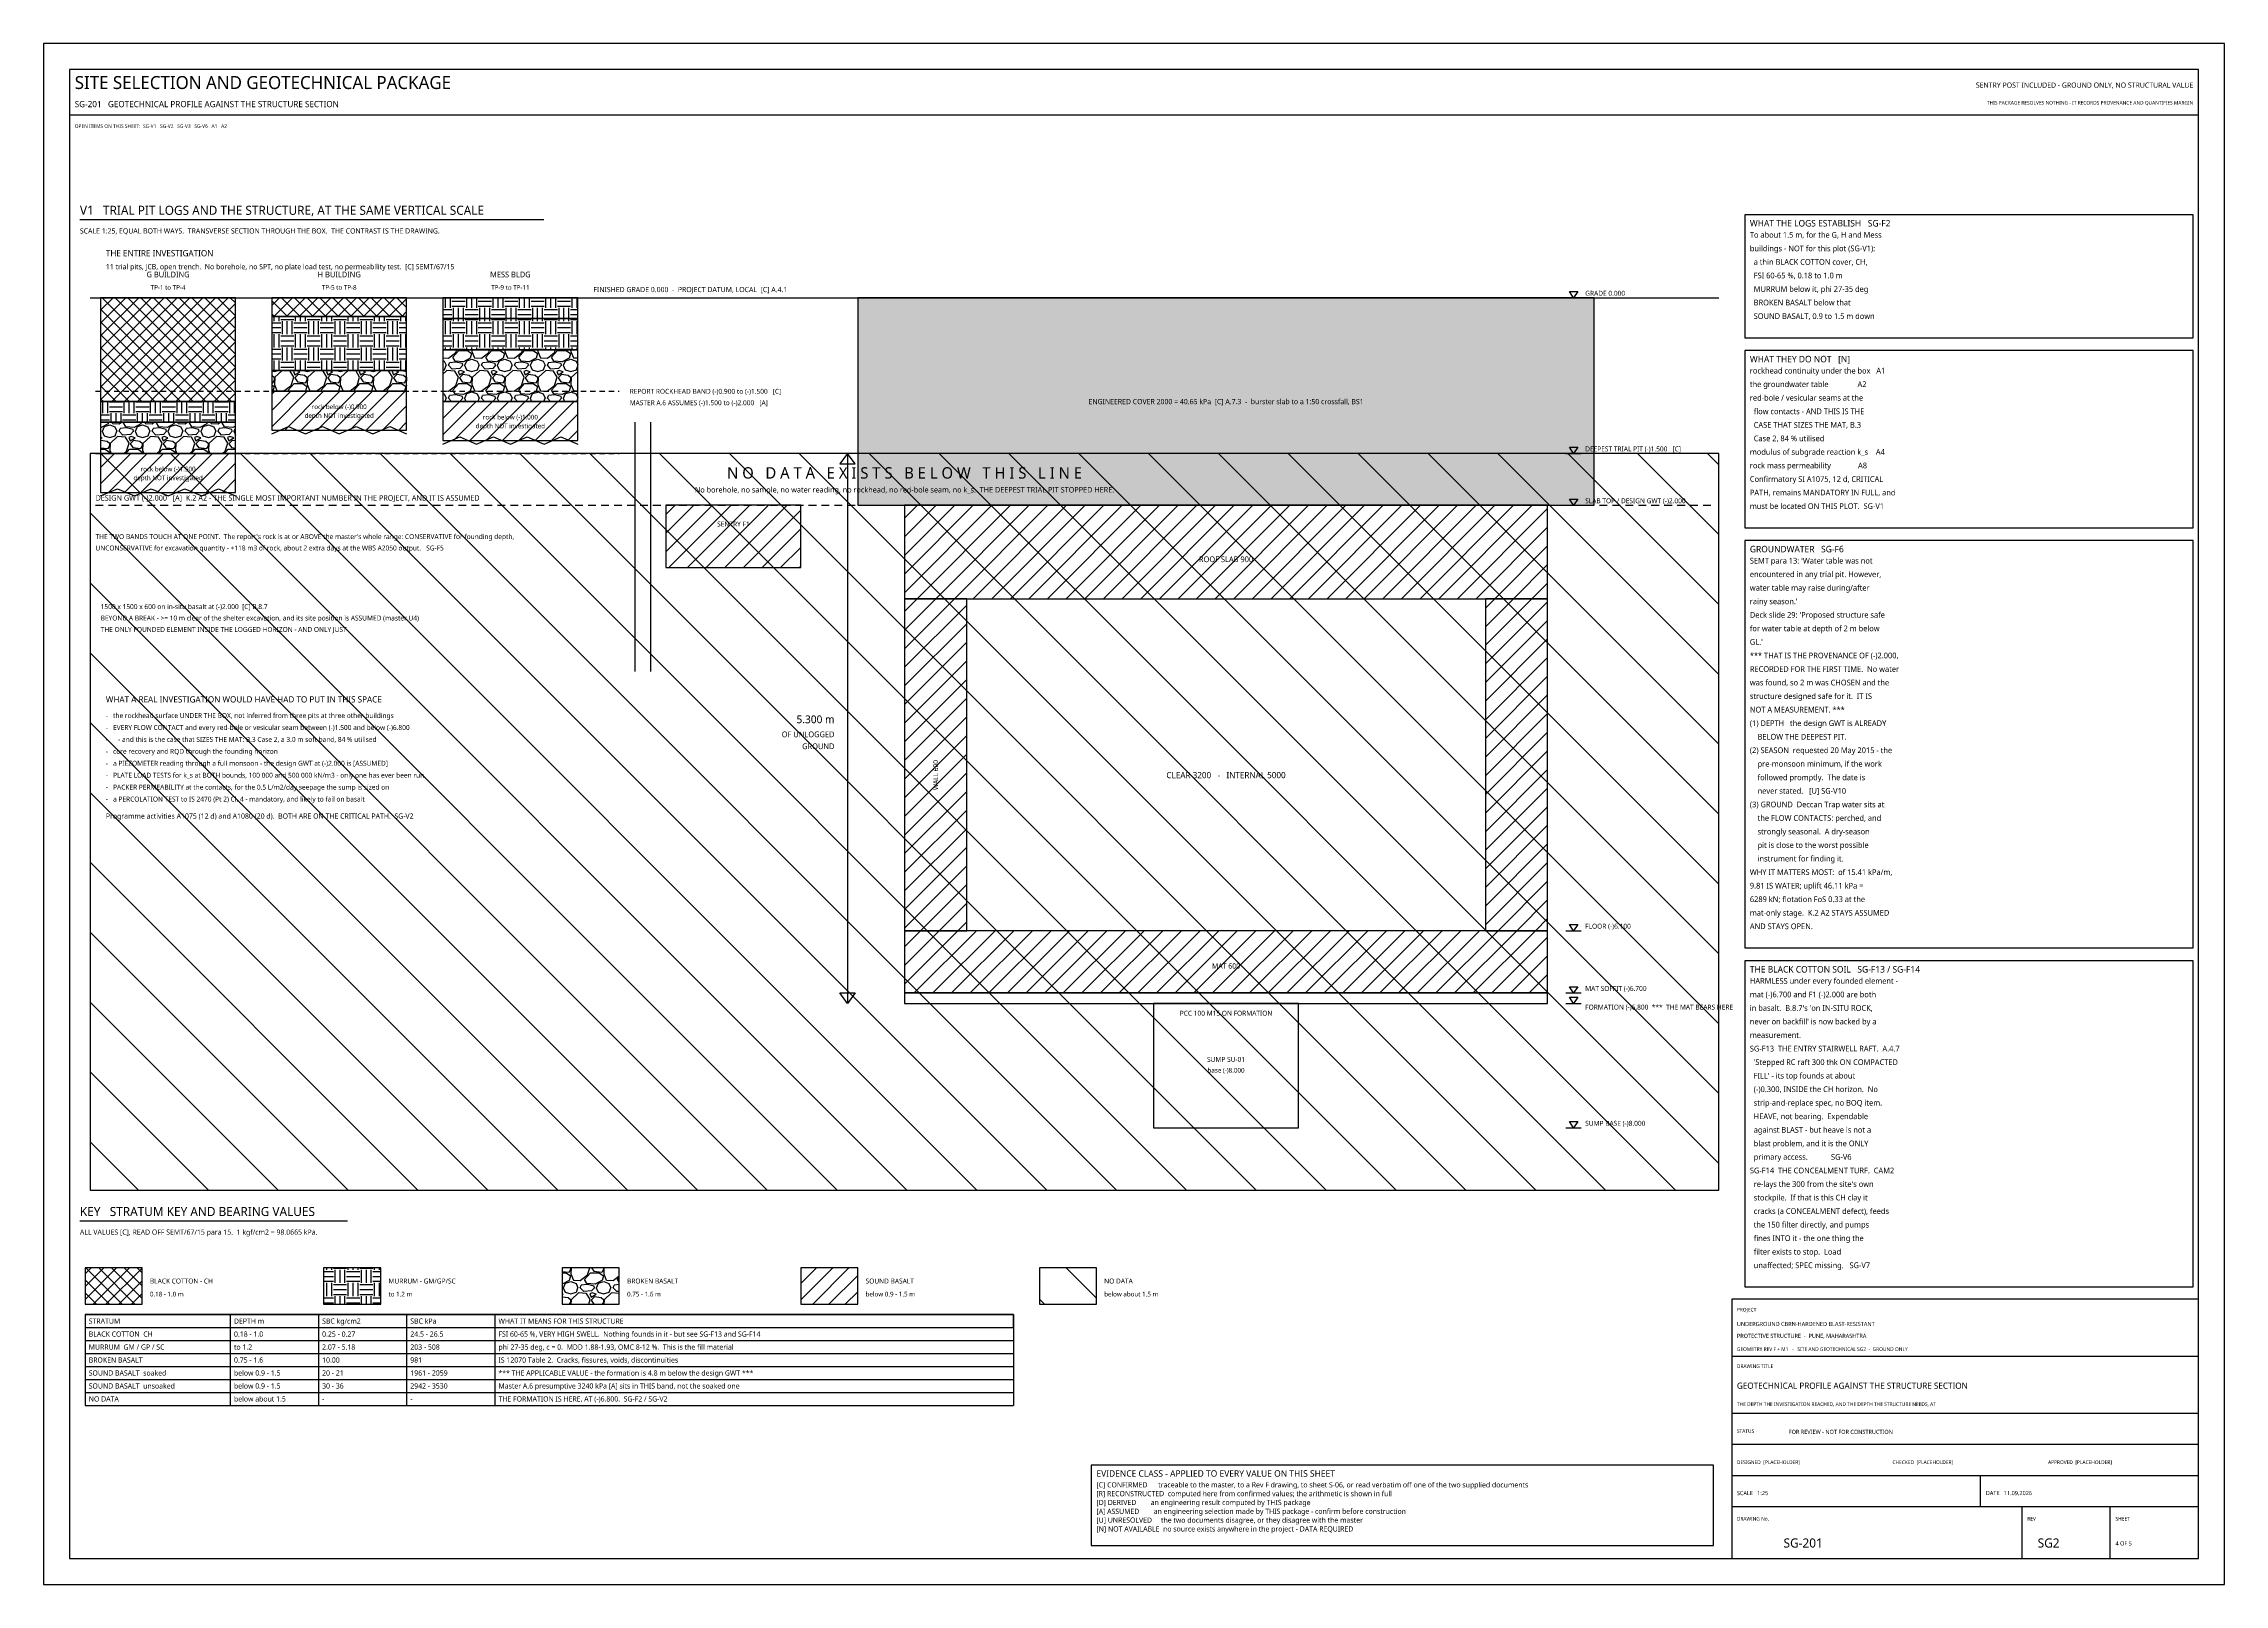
# Model space of a CAD drawing. Header units: millimetres. Extents: x 0 to 841, y 0 to 594.
import ezdxf
from ezdxf.enums import TextEntityAlignment as Align

# ---------------------------------------------------------------- set-up
doc = ezdxf.new("R2010")
doc.units = ezdxf.units.MM
for name, color, linetype in [('G-BROKEN', 33, 'Continuous'), ('G-FLAGG', 1, 'Continuous'), ('G-LOG', 7, 'Continuous'), ('G-MURRUM', 42, 'Continuous'), ('G-NODATA', 1, 'Continuous'), ('G-ROCK', 8, 'Continuous'), ('G-STRUCT', 7, 'Continuous'), ('G-TOPSOIL', 30, 'Continuous'), ('G-WATER', 4, 'Continuous'), ('M-DIM', 4, 'Continuous'), ('M-FLAG', 1, 'Continuous'), ('M-LEVEL', 4, 'Continuous'), ('M-SECTION', 1, 'Continuous'), ('M-TABLE', 7, 'Continuous'), ('M-TEXT', 7, 'Continuous'), ('M-TITLE', 7, 'Continuous'), ('S-HATCH', 8, 'Continuous'), ('S-NOTE', 7, 'Continuous'), ('S-TEXT', 7, 'Continuous'), ('S-TITLE', 7, 'Continuous')]:
    doc.layers.add(name, color=color, linetype=linetype)
doc.styles.add('OpenSans', font='OpenSans-Regular.ttf')

msp = doc.modelspace()

# ---------------------------------------------------------------- hatches: boundary and pattern name
at = {"layer": 'G-BROKEN'}
h = msp.add_hatch(dxfattribs=at)
h.set_pattern_fill('GRAVEL', scale=0.5)
h.paths.add_polyline_path([(154, 456), (206, 456), (206, 476), (154, 476)])
h = msp.add_hatch(dxfattribs=at)
h.set_pattern_fill('GRAVEL', scale=0.5)
h.paths.add_polyline_path([(88, 460), (140, 460), (140, 468), (88, 468)])
h = msp.add_hatch(dxfattribs=at)
h.set_pattern_fill('GRAVEL', scale=0.5)
h.paths.add_polyline_path([(22, 436), (74, 436), (74, 448), (22, 448)])
h = msp.add_hatch(dxfattribs=at)
h.set_pattern_fill('GRAVEL', scale=0.5)
h.paths.add_polyline_path([(200, 108), (222, 108), (222, 122), (200, 122)])
at = {"layer": 'G-MURRUM'}
h = msp.add_hatch(dxfattribs=at)
h.set_pattern_fill('EARTH', scale=0.8)
h.paths.add_polyline_path([(88, 468), (140, 468), (140, 488.8), (88, 488.8)])
h = msp.add_hatch(dxfattribs=at)
h.set_pattern_fill('EARTH', scale=0.8)
h.paths.add_polyline_path([(154, 488), (206, 488), (206, 496), (154, 496)])
h = msp.add_hatch(dxfattribs=at)
h.set_pattern_fill('EARTH', scale=0.8)
h.paths.add_polyline_path([(154, 476), (206, 476), (206, 488), (154, 488)])
h = msp.add_hatch(dxfattribs=at)
h.set_pattern_fill('EARTH', scale=0.8)
h.paths.add_polyline_path([(314, 416), (598, 416), (598, 496), (314, 496)])
h = msp.add_hatch(dxfattribs=at)
h.set_pattern_fill('EARTH', scale=0.8)
h.paths.add_polyline_path([(22, 448), (74, 448), (74, 456), (22, 456)])
h = msp.add_hatch(dxfattribs=at)
h.set_pattern_fill('EARTH', scale=0.8)
h.paths.add_polyline_path([(108, 108), (130, 108), (130, 122), (108, 122)])
at = {"layer": 'G-NODATA'}
h = msp.add_hatch(dxfattribs=at)
h.set_pattern_fill('ANSI31', scale=6, angle=90)
h.paths.add_polyline_path([(18, 152), (646, 152), (646, 436), (18, 436)])
h = msp.add_hatch(dxfattribs=at)
h.set_pattern_fill('ANSI31', scale=5, angle=90)
h.paths.add_polyline_path([(384, 108), (406, 108), (406, 122), (384, 122)])
at = {"layer": 'G-ROCK'}
h = msp.add_hatch(dxfattribs=at)
h.set_pattern_fill('ANSI31', scale=1.4)
h.paths.add_polyline_path([(88, 445), (140, 445), (140, 460), (88, 460)])
h = msp.add_hatch(dxfattribs=at)
h.set_pattern_fill('ANSI31', scale=1.4)
h.paths.add_polyline_path([(154, 441), (206, 441), (206, 456), (154, 456)])
h = msp.add_hatch(dxfattribs=at)
h.set_pattern_fill('ANSI31', scale=1.4)
h.paths.add_polyline_path([(22, 421), (74, 421), (74, 436), (22, 436)])
h = msp.add_hatch(dxfattribs=at)
h.set_pattern_fill('ANSI31', scale=1.4)
h.paths.add_polyline_path([(292, 108), (314, 108), (314, 122), (292, 122)])
at = {"layer": 'G-TOPSOIL'}
h = msp.add_hatch(dxfattribs=at)
h.set_pattern_fill('ANSI37', scale=1.1)
h.paths.add_polyline_path([(22, 456), (74, 456), (74, 496), (22, 496)])
h = msp.add_hatch(dxfattribs=at)
h.set_pattern_fill('ANSI37', scale=1.1)
h.paths.add_polyline_path([(88, 488.8), (140, 488.8), (140, 496), (88, 496)])
h = msp.add_hatch(dxfattribs=at)
h.set_pattern_fill('ANSI37', scale=1.1)
h.paths.add_polyline_path([(16, 108), (38, 108), (38, 122), (16, 122)])
at = {"layer": 'S-HATCH'}
h = msp.add_hatch(dxfattribs=at)
h.set_pattern_fill('ANSI31', scale=1.6)
h.paths.add_polyline_path([(240, 392), (292, 392), (292, 416), (240, 416)])
h = msp.add_hatch(dxfattribs=at)
h.set_pattern_fill('ANSI31', scale=1.6)
h.paths.add_polyline_path([(332, 380), (580, 380), (580, 416), (332, 416)])
h = msp.add_hatch(dxfattribs=at)
h.set_pattern_fill('ANSI31', scale=1.6)
h.paths.add_polyline_path([(332, 252), (356, 252), (356, 380), (332, 380)])
h = msp.add_hatch(dxfattribs=at)
h.set_pattern_fill('ANSI31', scale=1.6)
h.paths.add_polyline_path([(556, 252), (580, 252), (580, 380), (556, 380)])
h = msp.add_hatch(dxfattribs=at)
h.set_pattern_fill('ANSI31', scale=1.6)
h.paths.add_polyline_path([(332, 228), (580, 228), (580, 252), (332, 252)])

# ---------------------------------------------------------------- linework, layer by layer
at = {"layer": 'G-BROKEN'}
for points in [[(154, 456), (206, 456), (206, 476), (154, 476)], [(88, 460), (140, 460), (140, 468), (88, 468)], [(22, 436), (74, 436), (74, 448), (22, 448)], [(200, 108), (222, 108), (222, 122), (200, 122)]]:
    msp.add_lwpolyline(points, close=True, dxfattribs=at)
at = {"layer": 'G-FLAGG'}
msp.add_line((310, 436), (310, 224), dxfattribs=at)
for points in [[(310, 436), (307, 432), (313, 432)], [(310, 224), (307, 228), (313, 228)]]:
    msp.add_lwpolyline(points, close=True, dxfattribs=at)
at = {"layer": 'G-MURRUM'}
for points in [[(88, 468), (140, 468), (140, 488.8), (88, 488.8)], [(154, 488), (206, 488), (206, 496), (154, 496)], [(154, 476), (206, 476), (206, 488), (154, 488)], [(314, 416), (598, 416), (598, 496), (314, 496)], [(22, 448), (74, 448), (74, 456), (22, 456)], [(108, 108), (130, 108), (130, 122), (108, 122)]]:
    msp.add_lwpolyline(points, close=True, dxfattribs=at)
at = {"layer": 'G-NODATA'}
for p, q in [((587, 436), (593, 436)), ((587, 224), (593, 224))]:
    msp.add_line(p, q, dxfattribs=at)
for points in [[(88, 443.6), (94.5, 446.4), (101, 443.6), (107.5, 446.4), (114, 443.6), (120.5, 446.4), (127, 443.6), (133.5, 446.4), (140, 443.6)], [(154, 439.6), (160.5, 442.4), (167, 439.6), (173.5, 442.4), (180, 439.6), (186.5, 442.4), (193, 439.6), (199.5, 442.4), (206, 439.6)], [(22, 419.6), (28.5, 422.4), (35, 419.6), (41.5, 422.4), (48, 419.6), (54.5, 422.4), (61, 419.6), (67.5, 422.4), (74, 419.6)]]:
    msp.add_lwpolyline(points, dxfattribs=at)
for points in [[(590, 436), (588.4, 438.4), (591.6, 438.4)], [(18, 152), (646, 152), (646, 436), (18, 436)], [(590, 224), (588.4, 226.4), (591.6, 226.4)], [(384, 108), (406, 108), (406, 122), (384, 122)]]:
    msp.add_lwpolyline(points, close=True, dxfattribs=at)
at = {"layer": 'G-ROCK'}
for p, q in [((20, 460), (22, 460)), ((23.6, 460), (25.6, 460)), ((27.2, 460), (29.2, 460)), ((30.8, 460), (32.8, 460)), ((34.4, 460), (36.4, 460)), ((38, 460), (40, 460)), ((41.6, 460), (43.6, 460)), ((45.2, 460), (47.2, 460)), ((48.8, 460), (50.8, 460)), ((52.4, 460), (54.4, 460)), ((56, 460), (58, 460)), ((59.6, 460), (61.6, 460)), ((63.2, 460), (65.2, 460)), ((66.8, 460), (68.8, 460)), ((70.4, 460), (72.4, 460)), ((74, 460), (76, 460)), ((77.6, 460), (79.6, 460)), ((81.2, 460), (83.2, 460)), ((84.8, 460), (86.8, 460)), ((88.4, 460), (90.4, 460)), ((92, 460), (94, 460)), ((95.6, 460), (97.6, 460)), ((99.2, 460), (101.2, 460)), ((102.8, 460), (104.8, 460)), ((106.4, 460), (108.4, 460)), ((110, 460), (112, 460)), ((113.6, 460), (115.6, 460)), ((117.2, 460), (119.2, 460)), ((120.8, 460), (122.8, 460)), ((124.4, 460), (126.4, 460)), ((128, 460), (130, 460)), ((131.6, 460), (133.6, 460)), ((135.2, 460), (137.2, 460)), ((138.8, 460), (140.8, 460)), ((142.4, 460), (144.4, 460)), ((146, 460), (148, 460)), ((149.6, 460), (151.6, 460)), ((153.2, 460), (155.2, 460)), ((156.8, 460), (158.8, 460)), ((160.4, 460), (162.4, 460)), ((164, 460), (166, 460)), ((167.6, 460), (169.6, 460)), ((171.2, 460), (173.2, 460)), ((174.8, 460), (176.8, 460)), ((178.4, 460), (180.4, 460)), ((182, 460), (184, 460)), ((185.6, 460), (187.6, 460)), ((189.2, 460), (191.2, 460)), ((192.8, 460), (194.8, 460)), ((196.4, 460), (198.4, 460)), ((200, 460), (202, 460)), ((203.6, 460), (205.6, 460)), ((207.2, 460), (209.2, 460)), ((210.8, 460), (212.8, 460)), ((214.4, 460), (216.4, 460)), ((218, 460), (220, 460)), ((221.6, 460), (222, 460)), ((20, 436), (22, 436)), ((23.6, 436), (25.6, 436)), ((27.2, 436), (29.2, 436)), ((30.8, 436), (32.8, 436)), ((34.4, 436), (36.4, 436)), ((38, 436), (40, 436)), ((41.6, 436), (43.6, 436)), ((45.2, 436), (47.2, 436)), ((48.8, 436), (50.8, 436)), ((52.4, 436), (54.4, 436)), ((56, 436), (58, 436)), ((59.6, 436), (61.6, 436)), ((63.2, 436), (65.2, 436)), ((66.8, 436), (68.8, 436)), ((70.4, 436), (72.4, 436)), ((74, 436), (76, 436)), ((77.6, 436), (79.6, 436)), ((81.2, 436), (83.2, 436)), ((84.8, 436), (86.8, 436)), ((88.4, 436), (90.4, 436)), ((92, 436), (94, 436)), ((95.6, 436), (97.6, 436)), ((99.2, 436), (101.2, 436)), ((102.8, 436), (104.8, 436)), ((106.4, 436), (108.4, 436)), ((110, 436), (112, 436)), ((113.6, 436), (115.6, 436)), ((117.2, 436), (119.2, 436)), ((120.8, 436), (122.8, 436)), ((124.4, 436), (126.4, 436)), ((128, 436), (130, 436)), ((131.6, 436), (133.6, 436)), ((135.2, 436), (137.2, 436)), ((138.8, 436), (140.8, 436)), ((142.4, 436), (144.4, 436)), ((146, 436), (148, 436)), ((149.6, 436), (151.6, 436)), ((153.2, 436), (155.2, 436)), ((156.8, 436), (158.8, 436)), ((160.4, 436), (162.4, 436)), ((164, 436), (166, 436)), ((167.6, 436), (169.6, 436)), ((171.2, 436), (173.2, 436)), ((174.8, 436), (176.8, 436)), ((178.4, 436), (180.4, 436)), ((182, 436), (184, 436)), ((185.6, 436), (187.6, 436)), ((189.2, 436), (191.2, 436)), ((192.8, 436), (194.8, 436)), ((196.4, 436), (198.4, 436)), ((200, 436), (202, 436)), ((203.6, 436), (205.6, 436)), ((207.2, 436), (209.2, 436)), ((210.8, 436), (212.8, 436)), ((214.4, 436), (216.4, 436)), ((218, 436), (220, 436)), ((221.6, 436), (222, 436))]:
    msp.add_line(p, q, dxfattribs=at)
for points in [[(88, 445), (140, 445), (140, 460), (88, 460)], [(154, 441), (206, 441), (206, 456), (154, 456)], [(22, 421), (74, 421), (74, 436), (22, 436)], [(292, 108), (314, 108), (314, 122), (292, 122)]]:
    msp.add_lwpolyline(points, close=True, dxfattribs=at)
at = {"layer": 'G-STRUCT'}
for points in [[(240, 392), (292, 392), (292, 416), (240, 416)], [(332, 380), (580, 380), (580, 416), (332, 416)], [(332, 252), (356, 252), (356, 380), (332, 380)], [(556, 252), (580, 252), (580, 380), (556, 380)], [(332, 228), (580, 228), (580, 252), (332, 252)], [(332, 224), (580, 224), (580, 228), (332, 228)], [(428, 176), (484, 176), (484, 224), (428, 224)]]:
    msp.add_lwpolyline(points, close=True, dxfattribs=at)
at = {"layer": 'G-TOPSOIL'}
for points in [[(22, 456), (74, 456), (74, 496), (22, 496)], [(88, 488.8), (140, 488.8), (140, 496), (88, 496)], [(16, 108), (38, 108), (38, 122), (16, 122)]]:
    msp.add_lwpolyline(points, close=True, dxfattribs=at)
at = {"layer": 'G-WATER'}
for p, q in [((20, 416), (23, 416)), ((25, 416), (28, 416)), ((30, 416), (33, 416)), ((35, 416), (38, 416)), ((40, 416), (43, 416)), ((45, 416), (48, 416)), ((50, 416), (53, 416)), ((55, 416), (58, 416)), ((60, 416), (63, 416)), ((65, 416), (68, 416)), ((70, 416), (73, 416)), ((75, 416), (78, 416)), ((80, 416), (83, 416)), ((85, 416), (88, 416)), ((90, 416), (93, 416)), ((95, 416), (98, 416)), ((100, 416), (103, 416)), ((105, 416), (108, 416)), ((110, 416), (113, 416)), ((115, 416), (118, 416)), ((120, 416), (123, 416)), ((125, 416), (128, 416)), ((130, 416), (133, 416)), ((135, 416), (138, 416)), ((140, 416), (143, 416)), ((145, 416), (148, 416)), ((150, 416), (153, 416)), ((155, 416), (158, 416)), ((160, 416), (163, 416)), ((165, 416), (168, 416)), ((170, 416), (173, 416)), ((175, 416), (178, 416)), ((180, 416), (183, 416)), ((185, 416), (188, 416)), ((190, 416), (193, 416)), ((195, 416), (198, 416)), ((200, 416), (203, 416)), ((205, 416), (208, 416)), ((210, 416), (213, 416)), ((215, 416), (218, 416)), ((220, 416), (223, 416)), ((225, 416), (228, 416)), ((230, 416), (233, 416)), ((235, 416), (238, 416)), ((240, 416), (243, 416)), ((245, 416), (248, 416)), ((250, 416), (253, 416)), ((255, 416), (258, 416)), ((260, 416), (263, 416)), ((265, 416), (268, 416)), ((270, 416), (273, 416)), ((275, 416), (278, 416)), ((280, 416), (283, 416)), ((285, 416), (288, 416)), ((290, 416), (293, 416)), ((295, 416), (298, 416)), ((300, 416), (303, 416)), ((305, 416), (308, 416)), ((310, 416), (313, 416)), ((315, 416), (318, 416)), ((320, 416), (323, 416)), ((325, 416), (328, 416)), ((330, 416), (333, 416)), ((335, 416), (338, 416)), ((340, 416), (343, 416)), ((345, 416), (348, 416)), ((350, 416), (353, 416)), ((355, 416), (358, 416)), ((360, 416), (363, 416)), ((365, 416), (368, 416)), ((370, 416), (373, 416)), ((375, 416), (378, 416)), ((380, 416), (383, 416)), ((385, 416), (388, 416)), ((390, 416), (393, 416)), ((395, 416), (398, 416)), ((400, 416), (403, 416)), ((405, 416), (408, 416)), ((410, 416), (413, 416)), ((415, 416), (418, 416)), ((420, 416), (423, 416)), ((425, 416), (428, 416)), ((430, 416), (433, 416)), ((435, 416), (438, 416)), ((440, 416), (443, 416)), ((445, 416), (448, 416)), ((450, 416), (453, 416)), ((455, 416), (458, 416)), ((460, 416), (463, 416)), ((465, 416), (468, 416)), ((470, 416), (473, 416)), ((475, 416), (478, 416)), ((480, 416), (483, 416)), ((485, 416), (488, 416)), ((490, 416), (493, 416)), ((495, 416), (498, 416)), ((500, 416), (503, 416)), ((505, 416), (508, 416)), ((510, 416), (513, 416)), ((515, 416), (518, 416)), ((520, 416), (523, 416)), ((525, 416), (528, 416)), ((530, 416), (533, 416)), ((535, 416), (538, 416)), ((540, 416), (543, 416)), ((545, 416), (548, 416)), ((550, 416), (553, 416)), ((555, 416), (558, 416)), ((560, 416), (563, 416)), ((565, 416), (568, 416)), ((570, 416), (573, 416)), ((575, 416), (578, 416)), ((580, 416), (583, 416)), ((585, 416), (588, 416)), ((590, 416), (593, 416)), ((595, 416), (598, 416)), ((600, 416), (603, 416)), ((605, 416), (608, 416)), ((610, 416), (613, 416)), ((615, 416), (618, 416)), ((620, 416), (623, 416)), ((625, 416), (628, 416)), ((630, 416), (633, 416)), ((635, 416), (638, 416)), ((640, 416), (643, 416))]:
    msp.add_line(p, q, dxfattribs=at)
at = {"layer": 'M-LEVEL'}
for p, q in [((18, 496), (646, 496)), ((587, 496), (593, 496)), ((587, 416), (593, 416)), ((587, 252), (593, 252)), ((587, 228), (593, 228)), ((587, 176), (593, 176))]:
    msp.add_line(p, q, dxfattribs=at)
for points in [[(590, 496), (588.4, 498.4), (591.6, 498.4)], [(590, 416), (588.4, 418.4), (591.6, 418.4)], [(590, 252), (588.4, 254.4), (591.6, 254.4)], [(590, 228), (588.4, 230.4), (591.6, 230.4)], [(590, 176), (588.4, 178.4), (591.6, 178.4)]]:
    msp.add_lwpolyline(points, close=True, dxfattribs=at)
at = {"layer": 'M-SECTION'}
for p, q in [((228, 448), (228, 352)), ((234, 448), (234, 352))]:
    msp.add_line(p, q, dxfattribs=at)
at = {"layer": 'M-TABLE'}
for p, q in [((16, 104), (374, 104)), ((16, 104), (16, 69)), ((72, 104), (72, 69)), ((106, 104), (106, 69)), ((140, 104), (140, 69)), ((174, 104), (174, 69)), ((374, 104), (374, 69)), ((16, 94), (374, 94)), ((16, 89), (374, 89)), ((16, 84), (374, 84)), ((16, 79), (374, 79)), ((16, 74), (374, 74)), ((16, 69), (374, 69))]:
    msp.add_line(p, q, dxfattribs=at)
msp.add_lwpolyline([(16, 99), (374, 99), (374, 104), (16, 104)], close=True, dxfattribs=at)
at = {"layer": 'M-TITLE'}
for p, q in [((10, 566.5), (831, 566.5)), ((651, 88), (831, 88)), ((651, 66), (831, 66)), ((651, 54), (831, 54)), ((651, 42), (831, 42)), ((747, 30), (747, 42)), ((651, 30), (831, 30)), ((763, 10), (763, 30)), ((797, 10), (797, 30))]:
    msp.add_line(p, q, dxfattribs=at)
msp.add_lwpolyline([(651, 10), (831, 10), (831, 110), (651, 110)], close=True, dxfattribs=at)
at = {"layer": 'S-TITLE'}
for p, q in [((14, 526.2), (192.97, 526.2)), ((14, 140.2), (117.19, 140.2))]:
    msp.add_line(p, q, dxfattribs=at)
for points in [[(0, 0), (841, 0), (841, 594), (0, 594)], [(10, 10), (831, 10), (831, 584), (10, 584)], [(656, 480.63), (829, 480.63), (829, 528), (656, 528)], [(656, 407.38), (829, 407.38), (829, 475.63), (656, 475.63)], [(656, 245.38), (829, 245.38), (829, 402.38), (656, 402.38)], [(656, 114.7), (829, 114.7), (829, 240.38), (656, 240.38)], [(404, 14.98), (644, 14.98), (644, 46), (404, 46)]]:
    msp.add_lwpolyline(points, close=True, dxfattribs=at)

# ---------------------------------------------------------------- texts
at = {"layer": 'G-BROKEN', "style": 'OpenSans'}
msp.add_text('BROKEN BASALT', height=1.9, dxfattribs=at).set_placement((225, 116))
at = {"layer": 'G-FLAGG', "style": 'OpenSans'}
for s, p in [('MASTER A.6 ASSUMES (-)1.500 to (-)2.000   [A]', (226, 454.6)), ("THE TWO BANDS TOUCH AT ONE POINT.  The report's rock is at or ABOVE the master's whole range: CONSERVATIVE for founding depth,", (20, 403)), ('UNCONSERVATIVE for excavation quantity - +118 m3 of rock, about 2 extra days at the WBS A2050 output.   SG-F5', (20, 398.6)), ('THE ONLY FOUNDED ELEMENT INSIDE THE LOGGED HORIZON - AND ONLY JUST', (22, 367.2))]:
    msp.add_text(s, height=1.9, dxfattribs=at).set_placement(p)
for s, height, p in [('OF UNLOGGED', 2.2, (305, 326.6)), ('5.300 m', 3, (305, 332)), ('GROUND', 2.2, (305, 322))]:
    msp.add_text(s, height=height, dxfattribs=at).set_placement(p, align=Align.RIGHT)
at = {"layer": 'G-LOG', "style": 'OpenSans'}
for s, p in [('G BUILDING', (48, 505)), ('H BUILDING', (114, 505)), ('MESS BLDG', (180, 505))]:
    msp.add_text(s, height=2.2, dxfattribs=at).set_placement(p, align=Align.MIDDLE_CENTER)
at = {"layer": 'G-MURRUM', "style": 'OpenSans'}
msp.add_text('MURRUM - GM/GP/SC', height=1.9, dxfattribs=at).set_placement((133, 116))
at = {"layer": 'G-NODATA', "style": 'OpenSans'}
for s, height, p in [('THE ENTIRE INVESTIGATION', 2.4, (24, 512)), ('DEEPEST TRIAL PIT (-)1.500   [C]', 1.9, (594.5, 436.8)), ('WHAT A REAL INVESTIGATION WOULD HAVE HAD TO PUT IN THIS SPACE', 2.4, (24, 340)), ('Programme activities A1075 (12 d) and A1080 (20 d).  BOTH ARE ON THE CRITICAL PATH.  SG-V2', 2, (24, 295.2)), ('FORMATION (-)6.800  ***  THE MAT BEARS HERE', 1.9, (594.5, 221.6)), ('NO DATA', 1.9, (409, 116))]:
    msp.add_text(s, height=height, dxfattribs=at).set_placement(p)
for s, height, p in [('rock below (-)0.900', 1.8, (114, 454)), ('depth NOT investigated', 1.8, (114, 450.6)), ('depth NOT investigated', 1.8, (180, 446.6)), ('rock below (-)1.000', 1.8, (180, 450)), ('rock below (-)1.500', 1.8, (48, 430)), ('N O   D A T A   E X I S T S   B E L O W   T H I S   L I N E', 4.4, (332, 428.5)), ('depth NOT investigated', 1.8, (48, 426.6)), ('No borehole, no sample, no water reading, no rockhead, no red-bole seam, no k_s.  THE DEEPEST TRIAL PIT STOPPED HERE.', 2.1, (332, 422))]:
    msp.add_text(s, height=height, dxfattribs=at).set_placement(p, align=Align.MIDDLE_CENTER)
at = {"layer": 'G-ROCK', "style": 'OpenSans'}
for s, p in [('REPORT ROCKHEAD BAND (-)0.900 to (-)1.500   [C]', (226, 459)), ('SOUND BASALT', (317, 116))]:
    msp.add_text(s, height=1.9, dxfattribs=at).set_placement(p)
at = {"layer": 'G-STRUCT', "style": 'OpenSans'}
for s, height, p in [('SENTRY F1', 1.9, (266, 408.8)), ('ROOF SLAB 900', 2.2, (456, 395.2)), ('MAT 600', 2, (456, 238.4)), ('PCC 100 M15 ON FORMATION', 1.9, (456, 220.2)), ('SUMP SU-01', 1.9, (456, 202.4)), ('base (-)8.000', 1.8, (456, 198.2))]:
    msp.add_text(s, height=height, dxfattribs=at).set_placement(p, align=Align.MIDDLE_CENTER)
msp.add_text('WALL 600', height=1.9, rotation=90, dxfattribs=at).set_placement((344, 312), align=Align.MIDDLE_CENTER)
at = {"layer": 'G-TOPSOIL', "style": 'OpenSans'}
msp.add_text('BLACK COTTON - CH', height=1.9, dxfattribs=at).set_placement((41, 116))
at = {"layer": 'G-WATER', "style": 'OpenSans'}
msp.add_text('DESIGN GWT (-)2.000   [A]  K.2 A2 - THE SINGLE MOST IMPORTANT NUMBER IN THE PROJECT, AND IT IS ASSUMED', height=2.1, dxfattribs=at).set_placement((20, 417.8))
at = {"layer": 'M-DIM', "style": 'OpenSans'}
msp.add_text('CLEAR 3200   -   INTERNAL 5000', height=2.4, dxfattribs=at).set_placement((456, 312), align=Align.MIDDLE_CENTER)
at = {"layer": 'M-FLAG', "style": 'OpenSans'}
for s, height, p in [('SENTRY POST INCLUDED - GROUND ONLY, NO STRUCTURAL VALUE', 2, (829, 577)), ('THIS PACKAGE RESOLVES NOTHING - IT RECORDS PROVENANCE AND QUANTIFIES MARGIN', 1.4, (829, 570.5))]:
    msp.add_text(s, height=height, dxfattribs=at).set_placement(p, align=Align.RIGHT)
for s, height, p in [('OPEN ITEMS ON THIS SHEET:  SG-V1   SG-V2   SG-V3   SG-V6   A1   A2', 1.4, (12, 561.5)), ('BEYOND A BREAK - >= 10 m clear of the shelter excavation, and its site position is ASSUMED (master U4)', 1.9, (22, 371.6)), ('below about 1.5 m', 1.8, (409, 111)), ('FOR REVIEW - NOT FOR CONSTRUCTION', 1.6, (673, 58))]:
    msp.add_text(s, height=height, dxfattribs=at).set_placement(p)
at = {"layer": 'M-LEVEL', "style": 'OpenSans'}
for s, height, p in [('FINISHED GRADE 0.000  -  PROJECT DATUM, LOCAL  [C] A.4.1', 2, (212, 498.2)), ('GRADE 0.000', 1.9, (594.5, 496.8)), ('SLAB TOP / DESIGN GWT (-)2.000', 1.9, (594.5, 416.8)), ('FLOOR (-)6.100', 1.9, (594.5, 252.8)), ('MAT SOFFIT (-)6.700', 1.9, (594.5, 228.8)), ('SUMP BASE (-)8.000', 1.9, (594.5, 176.8))]:
    msp.add_text(s, height=height, dxfattribs=at).set_placement(p)
at = {"layer": 'M-TABLE', "style": 'OpenSans'}
for s, p in [('STRATUM', (17.4, 100.5)), ('DEPTH m', (73.4, 100.5)), ('SBC kg/cm2', (107.4, 100.5)), ('SBC kPa', (141.4, 100.5)), ('WHAT IT MEANS FOR THIS STRUCTURE', (175.4, 100.5)), ('BLACK COTTON  CH', (17.4, 95.5)), ('MURRUM  GM / GP / SC', (17.4, 90.5)), ('to 1.2', (73.4, 90.5)), ('0.18 - 1.0', (73.4, 95.5)), ('0.25 - 0.27', (107.4, 95.5)), ('2.07 - 5.18', (107.4, 90.5)), ('24.5 - 26.5', (141.4, 95.5)), ('203 - 508', (141.4, 90.5)), ('phi 27-35 deg, c = 0.  MDD 1.88-1.93, OMC 8-12 %.  This is the fill material', (175.4, 90.5)), ('FSI 60-65 %, VERY HIGH SWELL.  Nothing founds in it - but see SG-F13 and SG-F14', (175.4, 95.5)), ('BROKEN BASALT', (17.4, 85.5)), ('0.75 - 1.6', (73.4, 85.5)), ('10.00', (107.4, 85.5)), ('981', (141.4, 85.5)), ('IS 12070 Table 2.  Cracks, fissures, voids, discontinuities', (175.4, 85.5)), ('SOUND BASALT  soaked', (17.4, 80.5)), ('SOUND BASALT  unsoaked', (17.4, 75.5)), ('below 0.9 - 1.5', (73.4, 80.5)), ('below 0.9 - 1.5', (73.4, 75.5)), ('30 - 36', (107.4, 75.5)), ('20 - 21', (107.4, 80.5)), ('2942 - 3530', (141.4, 75.5)), ('1961 - 2059', (141.4, 80.5)), ('*** THE APPLICABLE VALUE - the formation is 4.8 m below the design GWT ***', (175.4, 80.5)), ('Master A.6 presumptive 3240 kPa [A] sits in THIS band, not the soaked one', (175.4, 75.5)), ('NO DATA', (17.4, 70.5)), ('below about 1.5', (73.4, 70.5)), ('-', (107.4, 70.5)), ('-', (141.4, 70.5)), ('THE FORMATION IS HERE, AT (-)6.800.  SG-F2 / SG-V2', (175.4, 70.5))]:
    msp.add_text(s, height=2, dxfattribs=at).set_placement(p)
at = {"layer": 'M-TEXT', "style": 'OpenSans'}
for s, height, p in [('11 trial pits, JCB, open trench.  No borehole, no SPT, no plate load test, no permeability test.  [C] SEMT/67/15', 2, (24, 507)), ('1500 x 1500 x 600 on in-situ basalt at (-)2.000  [C] B.8.7', 1.9, (22, 376)), ('-   the rockhead surface UNDER THE BOX, not inferred from three pits at three other buildings', 1.9, (24, 334)), ('-   EVERY FLOW CONTACT and every red-bole or vesicular seam between (-)1.500 and below (-)6.800', 1.9, (24, 329.4)), ('-      - and this is the case that SIZES THE MAT: B.3 Case 2, a 3.0 m soft band, 84 % utilised', 1.9, (24, 324.8)), ('-   core recovery and RQD through the founding horizon', 1.9, (24, 320.2)), ('-   a PIEZOMETER reading through a full monsoon - the design GWT at (-)2.000 is [ASSUMED]', 1.9, (24, 315.6)), ('-   PLATE LOAD TESTS for k_s at BOTH bounds, 100 000 and 500 000 kN/m3 - only one has ever been run', 1.9, (24, 311)), ('-   PACKER PERMEABILITY at the contacts, for the 0.5 L/m2/day seepage the sump is sized on', 1.9, (24, 306.4)), ('-   a PERCOLATION TEST to IS 2470 (Pt 2) Cl. 4 - mandatory, and likely to fail on basalt', 1.9, (24, 301.8)), ('0.18 - 1.0 m', 1.8, (41, 111)), ('to 1.2 m', 1.8, (133, 111)), ('0.75 - 1.6 m', 1.8, (225, 111)), ('below 0.9 - 1.5 m', 1.8, (317, 111))]:
    msp.add_text(s, height=height, dxfattribs=at).set_placement(p)
for s, height, p in [('TP-1 to TP-4', 1.8, (48, 500)), ('TP-5 to TP-8', 1.8, (114, 500)), ('TP-9 to TP-11', 1.8, (180, 500)), ('ENGINEERED COVER 2000 = 40.65 kPa  [C] A.7.3  -  burster slab to a 1:50 crossfall, BS1', 2, (456, 456))]:
    msp.add_text(s, height=height, dxfattribs=at).set_placement(p, align=Align.MIDDLE_CENTER)
at = {"layer": 'M-TITLE', "style": 'OpenSans'}
for s, height, p in [('SITE SELECTION AND GEOTECHNICAL PACKAGE', 5, (12, 576.5)), ('SG-201   GEOTECHNICAL PROFILE AGAINST THE STRUCTURE SECTION', 2.4, (12, 569.5)), ('PROJECT', 1.4, (653, 105.2)), ('UNDERGROUND CBRN-HARDENED BLAST-RESISTANT', 1.6, (653, 99.6)), ('PROTECTIVE STRUCTURE  -  PUNE, MAHARASHTRA', 1.6, (653, 95)), ('GEOMETRY REV F + M1   -   SITE AND GEOTECHNICAL SG2  -  GROUND ONLY', 1.4, (653, 90)), ('DRAWING TITLE', 1.4, (653, 83.4)), ('GEOTECHNICAL PROFILE AGAINST THE STRUCTURE SECTION', 2.4, (653, 75.4)), ('THE DEPTH THE INVESTIGATION REACHED, AND THE DEPTH THE STRUCTURE NEEDS, AT', 1.4, (653, 68.8)), ('STATUS', 1.4, (653, 58.4)), ('DESIGNED  [PLACEHOLDER]', 1.4, (653, 46.4)), ('CHECKED  [PLACEHOLDER]', 1.4, (713, 46.4)), ('APPROVED  [PLACEHOLDER]', 1.4, (773, 46.4)), ('SCALE   1:25', 1.6, (653, 34.4)), ('DATE   11.09.2026', 1.6, (749, 34.4)), ('DRAWING No.', 1.4, (653, 24.6)), ('REV', 1.4, (765, 24.6)), ('SHEET', 1.4, (799, 24.6)), ('SG-201', 3.5, (671, 14.2)), ('SG2', 3.5, (769, 14.2)), ('4 OF 5', 1.6, (799, 15))]:
    msp.add_text(s, height=height, dxfattribs=at).set_placement(p)
at = {"layer": 'S-NOTE', "style": 'OpenSans'}
for s, height, p in [('To about 1.5 m, for the G, H and Mess', 2.2, (658, 519.17)), ('buildings - NOT for this plot (SG-V1):', 2.2, (658, 513.95)), ('  a thin BLACK COTTON cover, CH,', 2.2, (658, 508.73)), ('  FSI 60-65 %, 0.18 to 1.0 m', 2.2, (658, 503.51)), ('  MURRUM below it, phi 27-35 deg', 2.2, (658, 498.29)), ('  SOUND BASALT, 0.9 to 1.5 m down', 2.2, (658, 487.85)), ('  BROKEN BASALT below that', 2.2, (658, 493.07)), ('the groundwater table               A2', 2.2, (658, 461.59)), ('rockhead continuity under the box   A1', 2.2, (658, 466.81)), ('red-bole / vesicular seams at the', 2.2, (658, 456.36)), ('  flow contacts - AND THIS IS THE', 2.2, (658, 451.14)), ('  CASE THAT SIZES THE MAT, B.3', 2.2, (658, 445.92)), ('modulus of subgrade reaction k_s    A4', 2.2, (658, 435.48)), ('  Case 2, 84 % utilised', 2.2, (658, 440.7)), ('rock mass permeability              A8', 2.2, (658, 430.26)), ('Confirmatory SI A1075, 12 d, CRITICAL', 2.2, (658, 425.04)), ('PATH, remains MANDATORY IN FULL, and', 2.2, (658, 419.82)), ('must be located ON THIS PLOT.  SG-V1', 2.2, (658, 414.6)), ("SEMT para 13: 'Water table was not", 2.2, (658, 393.55)), ('encountered in any trial pit. However,', 2.2, (658, 388.33)), ('water table may raise during/after', 2.2, (658, 383.11)), ("rainy season.'", 2.2, (658, 377.89)), ("Deck slide 29: 'Proposed structure safe", 2.2, (658, 372.67)), ('for water table at depth of 2 m below', 2.2, (658, 367.45)), ("GL.'", 2.2, (658, 362.23)), ('*** THAT IS THE PROVENANCE OF (-)2.000,', 2.2, (658, 357.01)), ('RECORDED FOR THE FIRST TIME.  No water', 2.2, (658, 351.79)), ('was found, so 2 m was CHOSEN and the', 2.2, (658, 346.57)), ('structure designed safe for it.  IT IS', 2.2, (658, 341.35)), ('NOT A MEASUREMENT. ***', 2.2, (658, 336.13)), ('(1) DEPTH   the design GWT is ALREADY', 2.2, (658, 330.91)), ('(2) SEASON  requested 20 May 2015 - the', 2.2, (658, 320.47)), ('    BELOW THE DEEPEST PIT.', 2.2, (658, 325.69)), ('    followed promptly.  The date is', 2.2, (658, 310.02)), ('    pre-monsoon minimum, if the work', 2.2, (658, 315.25)), ('    never stated.   [U] SG-V10', 2.2, (658, 304.8)), ('(3) GROUND  Deccan Trap water sits at', 2.2, (658, 299.58)), ('    the FLOW CONTACTS: perched, and', 2.2, (658, 294.36)), ('    strongly seasonal.  A dry-season', 2.2, (658, 289.14)), ('    pit is close to the worst possible', 2.2, (658, 283.92)), ('    instrument for finding it.', 2.2, (658, 278.7)), ('WHY IT MATTERS MOST:  of 15.41 kPa/m,', 2.2, (658, 273.48)), ('9.81 IS WATER; uplift 46.11 kPa =', 2.2, (658, 268.26)), ('6289 kN; flotation FoS 0.33 at the', 2.2, (658, 263.04)), ('AND STAYS OPEN.', 2.2, (658, 252.6)), ('mat-only stage.  K.2 A2 STAYS ASSUMED', 2.2, (658, 257.82)), ('mat (-)6.700 and F1 (-)2.000 are both', 2.2, (658, 226.33)), ('HARMLESS under every founded element -', 2.2, (658, 231.55)), ("in basalt.  B.8.7's 'on IN-SITU ROCK,", 2.2, (658, 221.11)), ("never on backfill' is now backed by a", 2.2, (658, 215.89)), ('measurement.', 2.2, (658, 210.67)), ('SG-F13  THE ENTRY STAIRWELL RAFT.  A.4.7', 2.2, (658, 205.45)), ("  'Stepped RC raft 300 thk ON COMPACTED", 2.2, (658, 200.23)), ("  FILL' - its top founds at about", 2.2, (658, 195.01)), ('  (-)0.300, INSIDE the CH horizon.  No', 2.2, (658, 189.79)), ('  strip-and-replace spec, no BOQ item.', 2.2, (658, 184.57)), ('  HEAVE, not bearing.  Expendable', 2.2, (658, 179.35)), ('  against BLAST - but heave is not a', 2.2, (658, 174.13)), ('  blast problem, and it is the ONLY', 2.2, (658, 168.91)), ('SG-F14  THE CONCEALMENT TURF.  CAM2', 2.2, (658, 158.46)), ('  primary access.            SG-V6', 2.2, (658, 163.69)), ("  re-lays the 300 from the site's own", 2.2, (658, 153.24)), ('  stockpile.  If that is this CH clay it', 2.2, (658, 148.02)), ('  cracks (a CONCEALMENT defect), feeds', 2.2, (658, 142.8)), ('  fines INTO it - the one thing the', 2.2, (658, 132.36)), ('  the 150 filter directly, and pumps', 2.2, (658, 137.58)), ('  filter exists to stop.  Load', 2.2, (658, 127.14)), ('  unaffected; SPEC missing.   SG-V7', 2.2, (658, 121.92)), ('[C] CONFIRMED      traceable to the master, to a Rev F drawing, to sheet S-06, or read verbatim off one of the two supplied documents', 2, (406, 37.38)), ('[R] RECONSTRUCTED  computed here from confirmed values; the arithmetic is shown in full', 2, (406, 33.98)), ('[D] DERIVED        an engineering result computed by THIS package', 2, (406, 30.58)), ('[A] ASSUMED        an engineering selection made by THIS package - confirm before construction', 2, (406, 27.18)), ('[U] UNRESOLVED     the two documents disagree, or they disagree with the master', 2, (406, 23.78)), ('[N] NOT AVAILABLE  no source exists anywhere in the project - DATA REQUIRED', 2, (406, 20.38))]:
    msp.add_text(s, height=height, dxfattribs=at).set_placement(p)
at = {"layer": 'S-TEXT', "style": 'OpenSans'}
for s, p in [('SCALE 1:25, EQUAL BOTH WAYS.  TRANSVERSE SECTION THROUGH THE BOX.  THE CONTRAST IS THE DRAWING.', (14, 520.8)), ('ALL VALUES [C], READ OFF SEMT/67/15 para 15.  1 kgf/cm2 = 98.0665 kPa.', (14, 134.8))]:
    msp.add_text(s, height=2, dxfattribs=at).set_placement(p)
at = {"layer": 'S-TITLE', "style": 'OpenSans'}
for s, height, p in [('V1   TRIAL PIT LOGS AND THE STRUCTURE, AT THE SAME VERTICAL SCALE', 3.5, (14, 528)), ('WHAT THE LOGS ESTABLISH   SG-F2', 2.5, (658, 523.5)), ('WHAT THEY DO NOT   [N]', 2.5, (658, 471.13)), ('GROUNDWATER   SG-F6', 2.5, (658, 397.88)), ('THE BLACK COTTON SOIL   SG-F13 / SG-F14', 2.5, (658, 235.88)), ('KEY   STRATUM KEY AND BEARING VALUES', 3.5, (14, 142)), ('EVIDENCE CLASS - APPLIED TO EVERY VALUE ON THIS SHEET', 2.5, (406, 41.5))]:
    msp.add_text(s, height=height, dxfattribs=at).set_placement(p)

doc.saveas('drawing.dxf')
